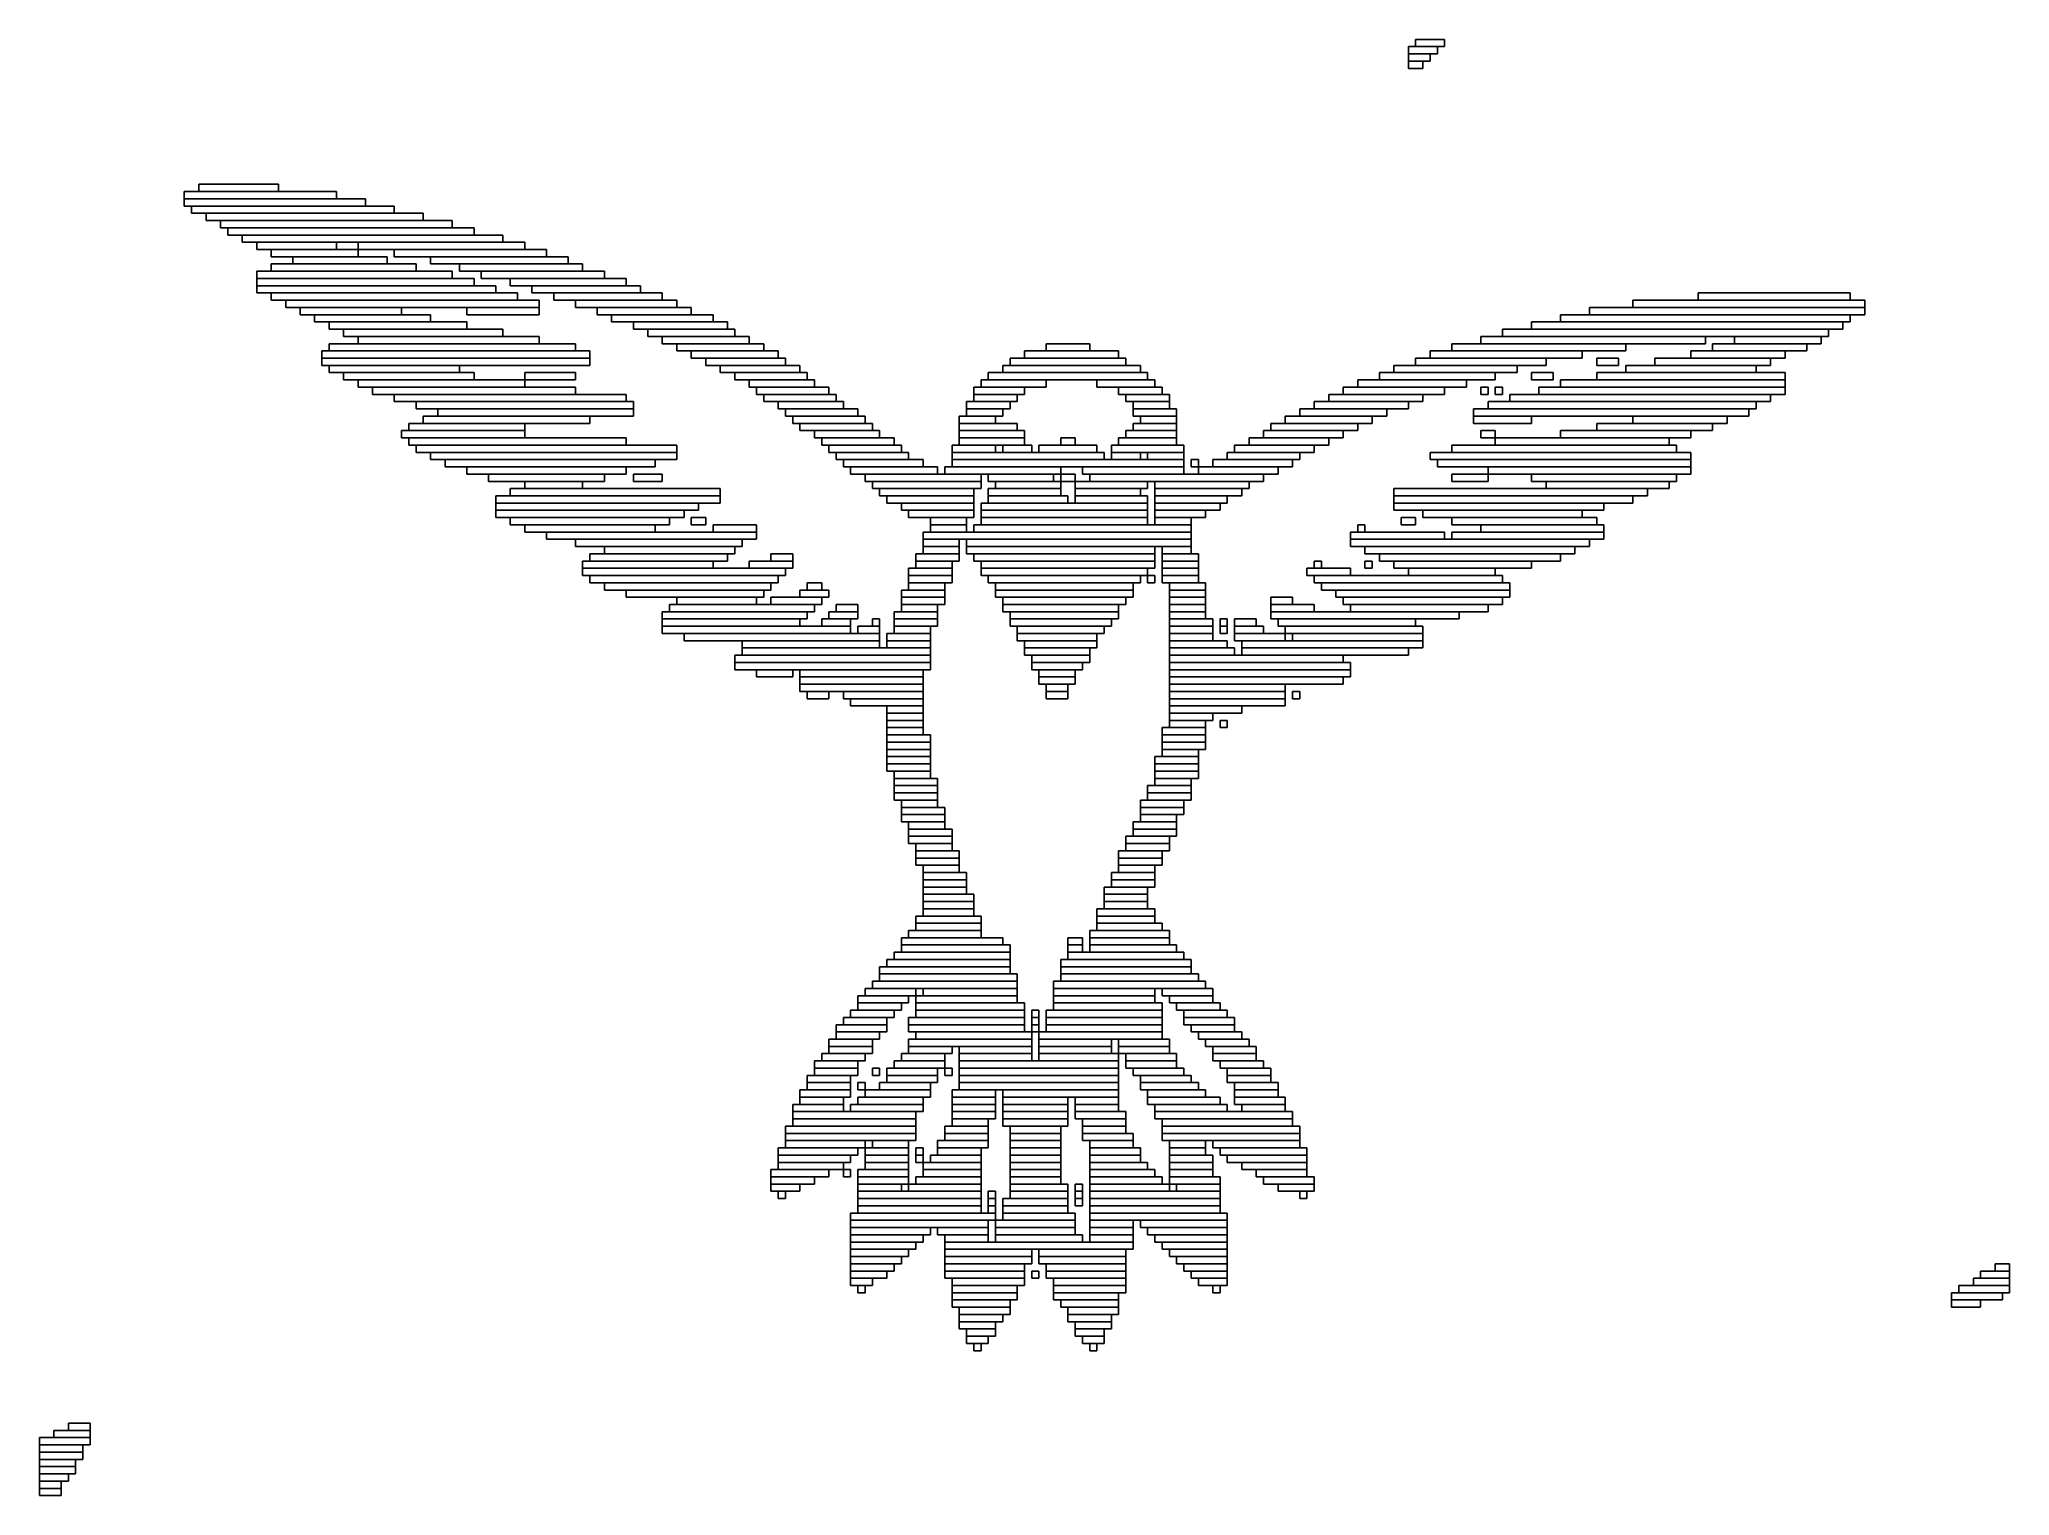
# Model space of a CAD drawing. Extents: x 376 to 648, y 412 to 613.
import ezdxf

# ---------------------------------------------------------------- set-up
doc = ezdxf.new("R2010")
doc.units = 0

msp = doc.modelspace()

# ---------------------------------------------------------------- linework, layer by layer
for p, q in [((566, 613), (570, 613)), ((566, 612), (566, 613)), ((570, 613), (570, 612)), ((565, 612), (569, 612)), ((565, 611), (565, 612)), ((569, 611), (565, 611)), ((565, 611), (568, 611)), ((565, 610), (565, 611)), ((568, 610), (565, 610)), ((565, 610), (567, 610)), ((565, 609), (565, 610)), ((570, 612), (566, 612)), ((567, 610), (567, 609)), ((568, 611), (568, 610)), ((569, 612), (569, 611)), ((567, 609), (565, 609)), ((398, 593), (409, 593)), ((398, 592), (398, 593)), ((409, 593), (409, 592)), ((396, 592), (417, 592)), ((396, 591), (396, 592)), ((417, 591), (396, 591)), ((396, 591), (421, 591)), ((396, 590), (396, 591)), ((409, 592), (398, 592)), ((417, 592), (417, 591)), ((421, 591), (421, 590)), ((421, 590), (396, 590)), ((397, 590), (425, 590)), ((397, 589), (397, 590)), ((425, 589), (397, 589)), ((399, 589), (429, 589)), ((399, 588), (399, 589)), ((429, 588), (399, 588)), ((401, 588), (433, 588)), ((401, 587), (401, 588)), ((425, 590), (425, 589)), ((429, 589), (429, 588)), ((433, 588), (433, 587)), ((433, 587), (401, 587)), ((402, 587), (436, 587)), ((402, 586), (402, 587)), ((436, 586), (402, 586)), ((404, 586), (440, 586)), ((404, 585), (404, 586)), ((440, 585), (404, 585)), ((406, 585), (417, 585)), ((406, 584), (406, 585)), ((417, 585), (417, 584)), ((420, 585), (443, 585)), ((420, 584), (420, 585)), ((436, 587), (436, 586)), ((440, 586), (440, 585)), ((443, 585), (443, 584)), ((417, 584), (406, 584)), ((408, 584), (420, 584)), ((408, 583), (408, 584)), ((420, 583), (408, 583)), ((411, 583), (424, 583)), ((411, 582), (411, 583)), ((443, 584), (420, 584)), ((420, 584), (420, 583)), ((424, 583), (424, 582)), ((425, 584), (446, 584)), ((425, 583), (425, 584)), ((446, 583), (425, 583)), ((430, 583), (449, 583)), ((430, 582), (430, 583)), ((446, 584), (446, 583)), ((449, 583), (449, 582)), ((406, 581), (433, 581)), ((406, 580), (406, 581)), ((433, 580), (406, 580)), ((406, 580), (436, 580)), ((406, 579), (406, 580)), ((408, 582), (428, 582)), ((408, 581), (408, 582)), ((428, 581), (408, 581)), ((424, 582), (411, 582)), ((428, 582), (428, 581)), ((449, 582), (430, 582)), ((433, 581), (433, 580)), ((434, 582), (451, 582)), ((434, 581), (434, 582)), ((451, 581), (434, 581)), ((436, 580), (436, 579)), ((437, 581), (454, 581)), ((437, 580), (437, 581)), ((454, 580), (437, 580)), ((441, 580), (457, 580)), ((441, 579), (441, 580)), ((451, 582), (451, 581)), ((454, 581), (454, 580)), ((457, 580), (457, 579)), ((436, 579), (406, 579)), ((406, 579), (439, 579)), ((406, 578), (406, 579)), ((439, 578), (406, 578)), ((408, 578), (442, 578)), ((408, 577), (408, 578)), ((442, 577), (408, 577)), ((410, 577), (445, 577)), ((410, 576), (410, 577)), ((439, 579), (439, 578)), ((457, 579), (441, 579)), ((442, 578), (442, 577)), ((444, 579), (459, 579)), ((444, 578), (444, 579)), ((459, 578), (444, 578)), ((445, 577), (445, 576)), ((447, 578), (462, 578)), ((447, 577), (447, 578)), ((462, 577), (447, 577)), ((450, 577), (464, 577)), ((450, 576), (450, 577)), ((459, 579), (459, 578)), ((462, 578), (462, 577)), ((464, 577), (464, 576)), ((596, 577), (628, 577)), ((596, 576), (596, 577)), ((605, 578), (626, 578)), ((605, 577), (605, 578)), ((626, 577), (605, 577)), ((626, 578), (626, 577)), ((628, 577), (628, 576)), ((445, 576), (410, 576)), ((412, 576), (426, 576)), ((412, 575), (412, 576)), ((426, 575), (412, 575)), ((414, 575), (430, 575)), ((414, 574), (414, 575)), ((430, 574), (414, 574)), ((416, 574), (435, 574)), ((416, 573), (416, 574)), ((426, 576), (426, 575)), ((430, 575), (430, 574)), ((435, 576), (445, 576)), ((435, 575), (435, 576)), ((445, 575), (435, 575)), ((435, 574), (435, 573)), ((445, 576), (445, 575)), ((464, 576), (450, 576)), ((453, 576), (466, 576)), ((453, 575), (453, 576)), ((466, 575), (453, 575)), ((455, 575), (469, 575)), ((455, 574), (455, 575)), ((469, 574), (455, 574)), ((458, 574), (471, 574)), ((458, 573), (458, 574)), ((466, 576), (466, 575)), ((469, 575), (469, 574)), ((471, 574), (471, 573)), ((582, 574), (625, 574)), ((582, 573), (582, 574)), ((586, 575), (626, 575)), ((586, 574), (586, 575)), ((626, 574), (586, 574)), ((590, 576), (628, 576)), ((590, 575), (590, 576)), ((628, 575), (590, 575)), ((628, 576), (596, 576)), ((625, 574), (625, 573)), ((626, 575), (626, 574)), ((628, 576), (628, 575)), ((435, 573), (416, 573)), ((418, 573), (440, 573)), ((418, 572), (418, 573)), ((440, 572), (418, 572)), ((420, 572), (445, 572)), ((420, 571), (420, 572)), ((440, 573), (440, 572)), ((445, 572), (445, 571)), ((471, 573), (458, 573)), ((460, 573), (472, 573)), ((460, 572), (460, 573)), ((472, 572), (460, 572)), ((462, 572), (474, 572)), ((462, 571), (462, 572)), ((472, 573), (472, 572)), ((474, 572), (474, 571)), ((575, 572), (606, 572)), ((575, 571), (575, 572)), ((578, 573), (623, 573)), ((578, 572), (578, 573)), ((623, 572), (578, 572)), ((625, 573), (582, 573)), ((606, 572), (606, 571)), ((610, 572), (622, 572)), ((610, 571), (610, 572)), ((622, 572), (622, 571)), ((623, 573), (623, 572)), ((415, 570), (452, 570)), ((415, 569), (415, 570)), ((452, 569), (415, 569)), ((415, 569), (452, 569)), ((415, 568), (415, 569)), ((416, 571), (450, 571)), ((416, 570), (416, 571)), ((450, 570), (416, 570)), ((445, 571), (420, 571)), ((450, 571), (450, 570)), ((452, 570), (452, 569)), ((452, 569), (452, 568)), ((474, 571), (462, 571)), ((464, 571), (476, 571)), ((464, 570), (464, 571)), ((476, 570), (464, 570)), ((466, 570), (478, 570)), ((466, 569), (466, 570)), ((478, 569), (466, 569)), ((468, 569), (479, 569)), ((468, 568), (468, 569)), ((476, 571), (476, 570)), ((478, 570), (478, 569)), ((479, 569), (479, 568)), ((510, 569), (526, 569)), ((510, 568), (510, 569)), ((512, 570), (525, 570)), ((512, 569), (512, 570)), ((525, 569), (512, 569)), ((515, 571), (521, 571)), ((515, 570), (515, 571)), ((521, 570), (515, 570)), ((521, 571), (521, 570)), ((525, 570), (525, 569)), ((526, 569), (526, 568)), ((566, 569), (584, 569)), ((566, 568), (566, 569)), ((568, 570), (589, 570)), ((568, 569), (568, 570)), ((589, 569), (568, 569)), ((571, 571), (595, 571)), ((571, 570), (571, 571)), ((595, 570), (571, 570)), ((606, 571), (575, 571)), ((584, 569), (584, 568)), ((589, 570), (589, 569)), ((591, 569), (594, 569)), ((591, 568), (591, 569)), ((594, 569), (594, 568)), ((595, 571), (595, 570)), ((599, 569), (615, 569)), ((599, 568), (599, 569)), ((604, 570), (617, 570)), ((604, 569), (604, 570)), ((617, 569), (604, 569)), ((607, 571), (620, 571)), ((607, 570), (607, 571)), ((620, 570), (607, 570)), ((622, 571), (610, 571)), ((615, 569), (615, 568)), ((617, 570), (617, 569)), ((620, 571), (620, 570)), ((452, 568), (415, 568)), ((416, 568), (434, 568)), ((416, 567), (416, 568)), ((434, 567), (416, 567)), ((418, 567), (436, 567)), ((418, 566), (418, 567)), ((436, 566), (418, 566)), ((420, 566), (443, 566)), ((420, 565), (420, 566)), ((434, 568), (434, 567)), ((436, 567), (436, 566)), ((443, 567), (450, 567)), ((443, 566), (443, 567)), ((450, 566), (443, 566)), ((443, 566), (443, 565)), ((450, 567), (450, 566)), ((479, 568), (468, 568)), ((470, 568), (481, 568)), ((470, 567), (470, 568)), ((481, 567), (470, 567)), ((472, 567), (482, 567)), ((472, 566), (472, 567)), ((482, 566), (472, 566)), ((474, 566), (483, 566)), ((474, 565), (474, 566)), ((481, 568), (481, 567)), ((482, 567), (482, 566)), ((483, 566), (483, 565)), ((506, 566), (515, 566)), ((506, 565), (506, 566)), ((507, 567), (529, 567)), ((507, 566), (507, 567)), ((529, 566), (507, 566)), ((509, 568), (528, 568)), ((509, 567), (509, 568)), ((528, 567), (509, 567)), ((526, 568), (510, 568)), ((515, 566), (515, 565)), ((522, 566), (530, 566)), ((522, 565), (522, 566)), ((528, 568), (528, 567)), ((529, 567), (529, 566)), ((530, 566), (530, 565)), ((558, 566), (573, 566)), ((558, 565), (558, 566)), ((561, 567), (577, 567)), ((561, 566), (561, 567)), ((577, 566), (561, 566)), ((563, 568), (580, 568)), ((563, 567), (563, 568)), ((580, 567), (563, 567)), ((584, 568), (566, 568)), ((573, 566), (573, 565)), ((577, 567), (577, 566)), ((580, 568), (580, 567)), ((582, 567), (585, 567)), ((582, 566), (582, 567)), ((585, 566), (582, 566)), ((585, 567), (585, 566)), ((586, 566), (617, 566)), ((586, 565), (586, 566)), ((594, 568), (591, 568)), ((591, 567), (617, 567)), ((591, 566), (591, 567)), ((617, 566), (591, 566)), ((595, 568), (613, 568)), ((595, 567), (595, 568)), ((613, 567), (595, 567)), ((615, 568), (599, 568)), ((613, 568), (613, 567)), ((617, 567), (617, 566)), ((617, 566), (617, 565)), ((443, 565), (420, 565)), ((422, 565), (450, 565)), ((422, 564), (422, 565)), ((450, 564), (422, 564)), ((425, 564), (457, 564)), ((425, 563), (425, 564)), ((450, 565), (450, 564)), ((457, 564), (457, 563)), ((483, 565), (474, 565)), ((475, 565), (485, 565)), ((475, 564), (475, 565)), ((485, 564), (475, 564)), ((476, 564), (486, 564)), ((476, 563), (476, 564)), ((485, 565), (485, 564)), ((486, 564), (486, 563)), ((505, 565), (512, 565)), ((505, 564), (505, 565)), ((512, 564), (505, 564)), ((505, 564), (511, 564)), ((505, 563), (505, 564)), ((515, 565), (506, 565)), ((511, 564), (511, 563)), ((512, 565), (512, 564)), ((530, 565), (522, 565)), ((525, 565), (531, 565)), ((525, 564), (525, 565)), ((531, 564), (525, 564)), ((526, 564), (532, 564)), ((526, 563), (526, 564)), ((531, 565), (531, 564)), ((532, 564), (532, 563)), ((554, 564), (567, 564)), ((554, 563), (554, 564)), ((556, 565), (570, 565)), ((556, 564), (556, 565)), ((570, 564), (556, 564)), ((573, 565), (558, 565)), ((567, 564), (567, 563)), ((570, 565), (570, 564)), ((575, 565), (576, 565)), ((575, 564), (575, 565)), ((576, 564), (575, 564)), ((576, 565), (576, 564)), ((577, 565), (578, 565)), ((577, 564), (577, 565)), ((578, 564), (577, 564)), ((578, 565), (578, 564)), ((579, 564), (615, 564)), ((579, 563), (579, 564)), ((583, 565), (617, 565)), ((583, 564), (583, 565)), ((617, 564), (583, 564)), ((617, 565), (586, 565)), ((615, 564), (615, 563)), ((617, 565), (617, 564)), ((457, 563), (425, 563)), ((428, 563), (458, 563)), ((428, 562), (428, 563)), ((458, 562), (428, 562)), ((429, 561), (452, 561)), ((429, 560), (429, 561)), ((431, 562), (458, 562)), ((431, 561), (431, 562)), ((458, 561), (431, 561)), ((452, 561), (452, 560)), ((458, 563), (458, 562)), ((458, 562), (458, 561)), ((486, 563), (476, 563)), ((478, 563), (487, 563)), ((478, 562), (478, 563)), ((487, 562), (478, 562)), ((479, 562), (489, 562)), ((479, 561), (479, 562)), ((489, 561), (479, 561)), ((480, 561), (490, 561)), ((480, 560), (480, 561)), ((487, 563), (487, 562)), ((489, 562), (489, 561)), ((490, 561), (490, 560)), ((503, 561), (508, 561)), ((503, 560), (503, 561)), ((504, 563), (510, 563)), ((504, 562), (504, 563)), ((510, 562), (504, 562)), ((504, 562), (509, 562)), ((504, 561), (504, 562)), ((509, 561), (504, 561)), ((511, 563), (505, 563)), ((508, 561), (508, 560)), ((509, 562), (509, 561)), ((510, 563), (510, 562)), ((532, 563), (526, 563)), ((527, 563), (532, 563)), ((527, 562), (527, 563)), ((532, 562), (527, 562)), ((527, 562), (533, 562)), ((527, 561), (527, 562)), ((533, 561), (527, 561)), ((528, 561), (533, 561)), ((528, 560), (528, 561)), ((532, 563), (532, 562)), ((533, 562), (533, 561)), ((533, 561), (533, 560)), ((548, 561), (560, 561)), ((548, 560), (548, 561)), ((550, 562), (562, 562)), ((550, 561), (550, 562)), ((562, 561), (550, 561)), ((552, 563), (565, 563)), ((552, 562), (552, 563)), ((565, 562), (552, 562)), ((567, 563), (554, 563)), ((560, 561), (560, 560)), ((562, 562), (562, 561)), ((565, 563), (565, 562)), ((574, 562), (612, 562)), ((574, 561), (574, 562)), ((612, 561), (574, 561)), ((574, 561), (582, 561)), ((574, 560), (574, 561)), ((576, 563), (613, 563)), ((576, 562), (576, 563)), ((613, 562), (576, 562)), ((615, 563), (579, 563)), ((582, 561), (582, 560)), ((596, 561), (609, 561)), ((596, 560), (596, 561)), ((609, 561), (609, 560)), ((612, 562), (612, 561)), ((613, 563), (613, 562)), ((426, 559), (443, 559)), ((426, 558), (426, 559)), ((443, 558), (426, 558)), ((427, 560), (443, 560)), ((427, 559), (427, 560)), ((443, 559), (427, 559)), ((427, 558), (457, 558)), ((427, 557), (427, 558)), ((452, 560), (429, 560)), ((443, 560), (443, 559)), ((443, 559), (443, 558)), ((457, 558), (457, 557)), ((490, 560), (480, 560)), ((481, 560), (491, 560)), ((481, 559), (481, 560)), ((491, 559), (481, 559)), ((483, 559), (492, 559)), ((483, 558), (483, 559)), ((492, 558), (483, 558)), ((484, 558), (494, 558)), ((484, 557), (484, 558)), ((491, 560), (491, 559)), ((492, 559), (492, 558)), ((494, 558), (494, 557)), ((508, 560), (503, 560)), ((503, 560), (511, 560)), ((503, 559), (503, 560)), ((511, 559), (503, 559)), ((503, 559), (512, 559)), ((503, 558), (503, 559)), ((512, 558), (503, 558)), ((503, 558), (512, 558)), ((503, 557), (503, 558)), ((511, 560), (511, 559)), ((512, 559), (512, 558)), ((512, 558), (512, 557)), ((517, 558), (519, 558)), ((517, 557), (517, 558)), ((519, 558), (519, 557)), ((525, 558), (533, 558)), ((525, 557), (525, 558)), ((526, 559), (533, 559)), ((526, 558), (526, 559)), ((533, 558), (526, 558)), ((527, 560), (533, 560)), ((527, 559), (527, 560)), ((533, 559), (527, 559)), ((533, 560), (528, 560)), ((533, 560), (533, 559)), ((533, 559), (533, 558)), ((533, 558), (533, 557)), ((543, 558), (554, 558)), ((543, 557), (543, 558)), ((545, 559), (556, 559)), ((545, 558), (545, 559)), ((556, 558), (545, 558)), ((546, 560), (558, 560)), ((546, 559), (546, 560)), ((558, 559), (546, 559)), ((560, 560), (548, 560)), ((554, 558), (554, 557)), ((556, 559), (556, 558)), ((558, 560), (558, 559)), ((582, 560), (574, 560)), ((575, 559), (577, 559)), ((575, 558), (575, 559)), ((577, 558), (575, 558)), ((577, 559), (577, 558)), ((577, 558), (601, 558)), ((577, 557), (577, 558)), ((586, 559), (604, 559)), ((586, 558), (586, 559)), ((604, 558), (586, 558)), ((591, 560), (607, 560)), ((591, 559), (591, 560)), ((607, 559), (591, 559)), ((609, 560), (596, 560)), ((601, 558), (601, 557)), ((604, 559), (604, 558)), ((607, 560), (607, 559)), ((457, 557), (427, 557)), ((428, 557), (464, 557)), ((428, 556), (428, 557)), ((464, 556), (428, 556)), ((430, 556), (464, 556)), ((430, 555), (430, 556)), ((464, 555), (430, 555)), ((432, 555), (461, 555)), ((432, 554), (432, 555)), ((461, 555), (461, 554)), ((464, 557), (464, 556)), ((464, 556), (464, 555)), ((494, 557), (484, 557)), ((485, 557), (495, 557)), ((485, 556), (485, 557)), ((495, 556), (485, 556)), ((486, 556), (496, 556)), ((486, 555), (486, 556)), ((496, 555), (486, 555)), ((487, 555), (498, 555)), ((487, 554), (487, 555)), ((495, 557), (495, 556)), ((496, 556), (496, 555)), ((498, 555), (498, 554)), ((502, 557), (508, 557)), ((502, 556), (502, 557)), ((508, 556), (502, 556)), ((502, 556), (523, 556)), ((502, 555), (502, 556)), ((523, 555), (502, 555)), ((502, 555), (534, 555)), ((502, 554), (502, 555)), ((512, 557), (503, 557)), ((508, 557), (508, 556)), ((509, 557), (513, 557)), ((509, 556), (509, 557)), ((513, 556), (509, 556)), ((513, 557), (513, 556)), ((514, 557), (522, 557)), ((514, 556), (514, 557)), ((522, 556), (514, 556)), ((519, 557), (517, 557)), ((522, 557), (522, 556)), ((523, 556), (523, 555)), ((524, 557), (534, 557)), ((524, 556), (524, 557)), ((534, 556), (524, 556)), ((524, 556), (528, 556)), ((524, 555), (524, 556)), ((528, 555), (524, 555)), ((533, 557), (525, 557)), ((528, 556), (528, 555)), ((529, 556), (534, 556)), ((529, 555), (529, 556)), ((534, 555), (529, 555)), ((534, 557), (534, 556)), ((534, 556), (534, 555)), ((534, 555), (534, 554)), ((535, 555), (536, 555)), ((535, 554), (535, 555)), ((536, 555), (536, 554)), ((538, 555), (549, 555)), ((538, 554), (538, 555)), ((540, 556), (550, 556)), ((540, 555), (540, 556)), ((550, 555), (540, 555)), ((541, 557), (552, 557)), ((541, 556), (541, 557)), ((552, 556), (541, 556)), ((554, 557), (543, 557)), ((549, 555), (549, 554)), ((550, 556), (550, 555)), ((552, 557), (552, 556)), ((568, 556), (604, 556)), ((568, 555), (568, 556)), ((604, 555), (568, 555)), ((569, 555), (604, 555)), ((569, 554), (569, 555)), ((571, 557), (602, 557)), ((571, 556), (571, 557)), ((602, 556), (571, 556)), ((601, 557), (577, 557)), ((602, 557), (602, 556)), ((604, 556), (604, 555)), ((604, 555), (604, 554)), ((461, 554), (432, 554)), ((435, 554), (457, 554)), ((435, 553), (435, 554)), ((457, 553), (435, 553)), ((438, 553), (454, 553)), ((438, 552), (438, 553)), ((454, 553), (454, 552)), ((457, 554), (457, 553)), ((458, 553), (462, 553)), ((458, 552), (458, 553)), ((462, 553), (462, 552)), ((498, 554), (487, 554)), ((488, 554), (500, 554)), ((488, 553), (488, 554)), ((500, 553), (488, 553)), ((490, 553), (506, 553)), ((490, 552), (490, 553)), ((500, 554), (500, 553)), ((501, 554), (517, 554)), ((501, 553), (501, 554)), ((517, 553), (501, 553)), ((534, 554), (502, 554)), ((506, 553), (506, 552)), ((507, 553), (516, 553)), ((507, 552), (507, 553)), ((516, 553), (516, 552)), ((517, 554), (517, 553)), ((517, 553), (519, 553)), ((517, 552), (517, 553)), ((519, 553), (519, 552)), ((520, 554), (534, 554)), ((520, 553), (520, 554)), ((534, 553), (520, 553)), ((521, 553), (545, 553)), ((521, 552), (521, 553)), ((534, 554), (534, 553)), ((536, 554), (535, 554)), ((536, 554), (547, 554)), ((536, 553), (536, 554)), ((547, 553), (536, 553)), ((549, 554), (538, 554)), ((545, 553), (545, 552)), ((547, 554), (547, 553)), ((604, 554), (569, 554)), ((571, 553), (576, 553)), ((571, 552), (571, 553)), ((576, 554), (604, 554)), ((576, 553), (576, 554)), ((604, 553), (576, 553)), ((576, 553), (576, 552)), ((582, 553), (602, 553)), ((582, 552), (582, 553)), ((602, 553), (602, 552)), ((604, 554), (604, 553)), ((454, 552), (438, 552)), ((439, 550), (470, 550)), ((439, 549), (439, 550)), ((441, 551), (470, 551)), ((441, 550), (441, 551)), ((470, 550), (441, 550)), ((443, 552), (451, 552)), ((443, 551), (443, 552)), ((451, 551), (443, 551)), ((451, 552), (451, 551)), ((462, 552), (458, 552)), ((470, 551), (470, 550)), ((470, 550), (470, 549)), ((506, 552), (490, 552)), ((491, 552), (506, 552)), ((491, 551), (491, 552)), ((506, 551), (491, 551)), ((492, 551), (505, 551)), ((492, 550), (492, 551)), ((505, 550), (492, 550)), ((493, 550), (505, 550)), ((493, 549), (493, 550)), ((505, 551), (505, 550)), ((505, 550), (505, 549)), ((506, 552), (506, 551)), ((516, 552), (507, 552)), ((507, 551), (517, 551)), ((507, 550), (507, 551)), ((517, 550), (507, 550)), ((507, 550), (518, 550)), ((507, 549), (507, 550)), ((508, 552), (517, 552)), ((508, 551), (508, 552)), ((517, 551), (508, 551)), ((519, 552), (517, 552)), ((517, 552), (517, 551)), ((517, 551), (517, 550)), ((518, 550), (518, 549)), ((519, 552), (529, 552)), ((519, 551), (519, 552)), ((529, 551), (519, 551)), ((519, 551), (528, 551)), ((519, 550), (519, 551)), ((528, 550), (519, 550)), ((519, 550), (529, 550)), ((519, 549), (519, 550)), ((545, 552), (521, 552)), ((528, 551), (528, 550)), ((529, 552), (529, 551)), ((529, 550), (529, 549)), ((530, 552), (543, 552)), ((530, 551), (530, 552)), ((543, 551), (530, 551)), ((530, 551), (542, 551)), ((530, 550), (530, 551)), ((542, 550), (530, 550)), ((530, 550), (540, 550)), ((530, 549), (530, 550)), ((540, 550), (540, 549)), ((542, 551), (542, 550)), ((543, 552), (543, 551)), ((563, 551), (598, 551)), ((563, 550), (563, 551)), ((598, 550), (563, 550)), ((563, 550), (596, 550)), ((563, 549), (563, 550)), ((576, 552), (571, 552)), ((602, 552), (582, 552)), ((584, 552), (601, 552)), ((584, 551), (584, 552)), ((601, 551), (584, 551)), ((596, 550), (596, 549)), ((598, 551), (598, 550)), ((601, 552), (601, 551)), ((470, 549), (439, 549)), ((439, 549), (467, 549)), ((439, 548), (439, 549)), ((467, 548), (439, 548)), ((439, 548), (465, 548)), ((439, 547), (439, 548)), ((465, 547), (439, 547)), ((441, 547), (463, 547)), ((441, 546), (441, 547)), ((463, 547), (463, 546)), ((465, 548), (465, 547)), ((466, 547), (468, 547)), ((466, 546), (466, 547)), ((467, 549), (467, 548)), ((468, 547), (468, 546)), ((505, 549), (493, 549)), ((495, 549), (505, 549)), ((495, 548), (495, 549)), ((505, 548), (495, 548)), ((496, 548), (505, 548)), ((496, 547), (496, 548)), ((505, 547), (496, 547)), ((499, 547), (504, 547)), ((499, 546), (499, 547)), ((504, 547), (504, 546)), ((505, 549), (505, 548)), ((505, 548), (505, 547)), ((506, 549), (529, 549)), ((506, 548), (506, 549)), ((529, 548), (506, 548)), ((506, 548), (529, 548)), ((506, 547), (506, 548)), ((529, 547), (506, 547)), ((506, 547), (529, 547)), ((506, 546), (506, 547)), ((518, 549), (507, 549)), ((529, 549), (519, 549)), ((529, 549), (529, 548)), ((529, 548), (529, 547)), ((529, 547), (529, 546)), ((540, 549), (530, 549)), ((530, 549), (539, 549)), ((530, 548), (530, 549)), ((539, 548), (530, 548)), ((530, 548), (537, 548)), ((530, 547), (530, 548)), ((537, 547), (530, 547)), ((530, 547), (535, 547)), ((530, 546), (530, 547)), ((535, 547), (535, 546)), ((537, 548), (537, 547)), ((539, 549), (539, 548)), ((596, 549), (563, 549)), ((563, 549), (592, 549)), ((563, 548), (563, 549)), ((592, 548), (563, 548)), ((564, 547), (566, 547)), ((564, 546), (564, 547)), ((566, 547), (566, 546)), ((567, 548), (589, 548)), ((567, 547), (567, 548)), ((589, 547), (567, 547)), ((571, 547), (591, 547)), ((571, 546), (571, 547)), ((589, 548), (589, 547)), ((591, 547), (591, 546)), ((592, 549), (592, 548)), ((463, 546), (441, 546)), ((443, 546), (461, 546)), ((443, 545), (443, 546)), ((461, 545), (443, 545)), ((446, 545), (475, 545)), ((446, 544), (446, 545)), ((461, 546), (461, 545)), ((468, 546), (466, 546)), ((469, 546), (475, 546)), ((469, 545), (469, 546)), ((475, 545), (469, 545)), ((475, 546), (475, 545)), ((475, 545), (475, 544)), ((498, 545), (535, 545)), ((498, 544), (498, 545)), ((504, 546), (499, 546)), ((499, 546), (504, 546)), ((499, 545), (499, 546)), ((504, 545), (499, 545)), ((504, 546), (504, 545)), ((505, 546), (535, 546)), ((505, 545), (505, 546)), ((535, 545), (505, 545)), ((529, 546), (506, 546)), ((535, 546), (530, 546)), ((535, 546), (535, 545)), ((535, 545), (535, 544)), ((557, 545), (570, 545)), ((557, 544), (557, 545)), ((558, 546), (559, 546)), ((558, 545), (558, 546)), ((559, 545), (558, 545)), ((559, 546), (559, 545)), ((566, 546), (564, 546)), ((570, 545), (570, 544)), ((591, 546), (571, 546)), ((571, 545), (592, 545)), ((571, 544), (571, 545)), ((575, 546), (592, 546)), ((575, 545), (575, 546)), ((592, 545), (575, 545)), ((592, 546), (592, 545)), ((592, 545), (592, 544)), ((475, 544), (446, 544)), ((450, 544), (473, 544)), ((450, 543), (450, 544)), ((473, 543), (450, 543)), ((452, 542), (471, 542)), ((452, 541), (452, 542)), ((454, 543), (472, 543)), ((454, 542), (454, 543)), ((472, 542), (454, 542)), ((471, 542), (471, 541)), ((472, 543), (472, 542)), ((473, 544), (473, 543)), ((477, 542), (480, 542)), ((477, 541), (477, 542)), ((480, 542), (480, 541)), ((497, 542), (503, 542)), ((497, 541), (497, 542)), ((535, 544), (498, 544)), ((498, 544), (503, 544)), ((498, 543), (498, 544)), ((503, 543), (498, 543)), ((498, 543), (503, 543)), ((498, 542), (498, 543)), ((503, 542), (498, 542)), ((503, 544), (503, 543)), ((503, 543), (503, 542)), ((503, 542), (503, 541)), ((504, 544), (535, 544)), ((504, 543), (504, 544)), ((535, 543), (504, 543)), ((504, 543), (530, 543)), ((504, 542), (504, 543)), ((530, 542), (504, 542)), ((505, 542), (530, 542)), ((505, 541), (505, 542)), ((530, 543), (530, 542)), ((530, 542), (530, 541)), ((531, 543), (535, 543)), ((531, 542), (531, 543)), ((535, 542), (531, 542)), ((531, 542), (536, 542)), ((531, 541), (531, 542)), ((535, 544), (535, 543)), ((535, 543), (535, 542)), ((536, 542), (536, 541)), ((570, 544), (557, 544)), ((557, 544), (590, 544)), ((557, 543), (557, 544)), ((590, 543), (557, 543)), ((559, 543), (588, 543)), ((559, 542), (559, 543)), ((588, 542), (559, 542)), ((561, 542), (586, 542)), ((561, 541), (561, 542)), ((592, 544), (571, 544)), ((586, 542), (586, 541)), ((588, 543), (588, 542)), ((590, 544), (590, 543)), ((451, 541), (469, 541)), ((451, 540), (451, 541)), ((469, 540), (451, 540)), ((451, 540), (479, 540)), ((451, 539), (451, 540)), ((479, 539), (451, 539)), ((471, 541), (452, 541)), ((452, 539), (478, 539)), ((452, 538), (452, 539)), ((469, 541), (469, 540)), ((474, 541), (480, 541)), ((474, 540), (474, 541)), ((480, 540), (474, 540)), ((480, 541), (477, 541)), ((478, 539), (478, 538)), ((479, 540), (479, 539)), ((480, 541), (480, 540)), ((496, 540), (502, 540)), ((496, 539), (496, 540)), ((502, 539), (496, 539)), ((496, 539), (502, 539)), ((496, 538), (496, 539)), ((503, 541), (497, 541)), ((497, 541), (502, 541)), ((497, 540), (497, 541)), ((502, 540), (497, 540)), ((502, 541), (502, 540)), ((502, 540), (502, 539)), ((502, 539), (502, 538)), ((530, 541), (505, 541)), ((506, 541), (530, 541)), ((506, 540), (506, 541)), ((530, 540), (506, 540)), ((506, 540), (529, 540)), ((506, 539), (506, 540)), ((529, 539), (506, 539)), ((507, 539), (528, 539)), ((507, 538), (507, 539)), ((528, 539), (528, 538)), ((529, 540), (529, 539)), ((529, 539), (530, 539)), ((529, 538), (529, 539)), ((530, 541), (530, 540)), ((530, 539), (530, 538)), ((536, 541), (531, 541)), ((531, 541), (536, 541)), ((531, 540), (531, 541)), ((536, 540), (531, 540)), ((531, 540), (536, 540)), ((531, 539), (531, 540)), ((536, 539), (531, 539)), ((531, 539), (536, 539)), ((531, 538), (531, 539)), ((536, 541), (536, 540)), ((536, 540), (536, 539)), ((536, 539), (536, 538)), ((551, 540), (557, 540)), ((551, 539), (551, 540)), ((557, 539), (551, 539)), ((552, 541), (553, 541)), ((552, 540), (552, 541)), ((553, 540), (552, 540)), ((552, 539), (578, 539)), ((552, 538), (552, 539)), ((553, 541), (553, 540)), ((557, 540), (557, 539)), ((559, 541), (560, 541)), ((559, 540), (559, 541)), ((560, 540), (559, 540)), ((560, 541), (560, 540)), ((586, 541), (561, 541)), ((563, 541), (582, 541)), ((563, 540), (563, 541)), ((582, 540), (563, 540)), ((565, 540), (577, 540)), ((565, 539), (565, 540)), ((577, 539), (565, 539)), ((577, 540), (577, 539)), ((578, 539), (578, 538)), ((582, 541), (582, 540)), ((478, 538), (452, 538)), ((454, 538), (477, 538)), ((454, 537), (454, 538)), ((477, 537), (454, 537)), ((457, 537), (476, 537)), ((457, 536), (457, 537)), ((476, 536), (457, 536)), ((464, 536), (475, 536)), ((464, 535), (464, 536)), ((475, 536), (475, 535)), ((476, 537), (476, 536)), ((477, 538), (477, 537)), ((477, 536), (484, 536)), ((477, 535), (477, 536)), ((481, 537), (485, 537)), ((481, 536), (481, 537)), ((485, 536), (481, 536)), ((482, 538), (484, 538)), ((482, 537), (482, 538)), ((484, 537), (482, 537)), ((484, 538), (484, 537)), ((484, 536), (484, 535)), ((485, 537), (485, 536)), ((495, 537), (501, 537)), ((495, 536), (495, 537)), ((501, 536), (495, 536)), ((495, 536), (501, 536)), ((495, 535), (495, 536)), ((502, 538), (496, 538)), ((496, 538), (501, 538)), ((496, 537), (496, 538)), ((501, 537), (496, 537)), ((501, 538), (501, 537)), ((501, 537), (501, 536)), ((501, 536), (501, 535)), ((528, 538), (507, 538)), ((508, 538), (527, 538)), ((508, 537), (508, 538)), ((527, 537), (508, 537)), ((508, 537), (527, 537)), ((508, 536), (508, 537)), ((527, 536), (508, 536)), ((509, 536), (526, 536)), ((509, 535), (509, 536)), ((526, 536), (526, 535)), ((527, 538), (527, 537)), ((527, 537), (527, 536)), ((530, 538), (529, 538)), ((536, 538), (531, 538)), ((532, 538), (537, 538)), ((532, 537), (532, 538)), ((537, 537), (532, 537)), ((532, 537), (537, 537)), ((532, 536), (532, 537)), ((537, 536), (532, 536)), ((532, 536), (537, 536)), ((532, 535), (532, 536)), ((537, 538), (537, 537)), ((537, 537), (537, 536)), ((537, 536), (537, 535)), ((546, 536), (549, 536)), ((546, 535), (546, 536)), ((549, 536), (549, 535)), ((578, 538), (552, 538)), ((553, 538), (579, 538)), ((553, 537), (553, 538)), ((579, 537), (553, 537)), ((555, 537), (579, 537)), ((555, 536), (555, 537)), ((579, 536), (555, 536)), ((556, 536), (578, 536)), ((556, 535), (556, 536)), ((578, 536), (578, 535)), ((579, 538), (579, 537)), ((579, 537), (579, 536)), ((462, 534), (482, 534)), ((462, 533), (462, 534)), ((463, 535), (483, 535)), ((463, 534), (463, 535)), ((483, 534), (463, 534)), ((475, 535), (464, 535)), ((484, 535), (477, 535)), ((482, 534), (482, 533)), ((483, 535), (483, 534)), ((485, 534), (489, 534)), ((485, 533), (485, 534)), ((486, 535), (489, 535)), ((486, 534), (486, 535)), ((489, 534), (486, 534)), ((489, 535), (489, 534)), ((489, 534), (489, 533)), ((494, 534), (500, 534)), ((494, 533), (494, 534)), ((501, 535), (495, 535)), ((495, 535), (500, 535)), ((495, 534), (495, 535)), ((500, 534), (495, 534)), ((500, 535), (500, 534)), ((500, 534), (500, 533)), ((526, 535), (509, 535)), ((509, 535), (525, 535)), ((509, 534), (509, 535)), ((525, 534), (509, 534)), ((510, 534), (525, 534)), ((510, 533), (510, 534)), ((525, 535), (525, 534)), ((525, 534), (525, 533)), ((537, 535), (532, 535)), ((532, 535), (537, 535)), ((532, 534), (532, 535)), ((537, 534), (532, 534)), ((532, 534), (537, 534)), ((532, 533), (532, 534)), ((537, 535), (537, 534)), ((537, 534), (537, 533)), ((549, 535), (546, 535)), ((546, 535), (552, 535)), ((546, 534), (546, 535)), ((552, 534), (546, 534)), ((546, 534), (572, 534)), ((546, 533), (546, 534)), ((552, 535), (552, 534)), ((578, 535), (556, 535)), ((557, 535), (576, 535)), ((557, 534), (557, 535)), ((576, 534), (557, 534)), ((572, 534), (572, 533)), ((576, 535), (576, 534)), ((482, 533), (462, 533)), ((462, 533), (481, 533)), ((462, 532), (462, 533)), ((481, 532), (462, 532)), ((462, 532), (488, 532)), ((462, 531), (462, 532)), ((488, 531), (462, 531)), ((465, 531), (492, 531)), ((465, 530), (465, 531)), ((481, 533), (481, 532)), ((484, 533), (488, 533)), ((484, 532), (484, 533)), ((488, 532), (484, 532)), ((489, 533), (485, 533)), ((488, 533), (488, 532)), ((488, 532), (488, 531)), ((489, 532), (492, 532)), ((489, 531), (489, 532)), ((492, 531), (489, 531)), ((491, 533), (492, 533)), ((491, 532), (491, 533)), ((492, 532), (491, 532)), ((492, 533), (492, 532)), ((492, 532), (492, 531)), ((492, 531), (492, 530)), ((493, 531), (499, 531)), ((493, 530), (493, 531)), ((500, 533), (494, 533)), ((494, 533), (500, 533)), ((494, 532), (494, 533)), ((500, 532), (494, 532)), ((494, 532), (499, 532)), ((494, 531), (494, 532)), ((499, 531), (494, 531)), ((499, 532), (499, 531)), ((499, 531), (499, 530)), ((500, 533), (500, 532)), ((525, 533), (510, 533)), ((510, 533), (524, 533)), ((510, 532), (510, 533)), ((524, 532), (510, 532)), ((511, 532), (523, 532)), ((511, 531), (511, 532)), ((523, 531), (511, 531)), ((511, 531), (522, 531)), ((511, 530), (511, 531)), ((522, 531), (522, 530)), ((523, 532), (523, 531)), ((524, 533), (524, 532)), ((537, 533), (532, 533)), ((532, 533), (538, 533)), ((532, 532), (532, 533)), ((538, 532), (532, 532)), ((532, 532), (538, 532)), ((532, 531), (532, 532)), ((538, 531), (532, 531)), ((532, 531), (538, 531)), ((532, 530), (532, 531)), ((538, 533), (538, 532)), ((538, 532), (538, 531)), ((538, 531), (538, 530)), ((539, 533), (540, 533)), ((539, 532), (539, 533)), ((540, 532), (539, 532)), ((539, 532), (540, 532)), ((539, 531), (539, 532)), ((540, 531), (539, 531)), ((540, 533), (540, 532)), ((540, 532), (540, 531)), ((541, 533), (544, 533)), ((541, 532), (541, 533)), ((544, 532), (541, 532)), ((541, 532), (545, 532)), ((541, 531), (541, 532)), ((545, 531), (541, 531)), ((541, 531), (548, 531)), ((541, 530), (541, 531)), ((544, 533), (544, 532)), ((545, 532), (545, 531)), ((572, 533), (546, 533)), ((547, 533), (566, 533)), ((547, 532), (547, 533)), ((566, 532), (547, 532)), ((548, 532), (567, 532)), ((548, 531), (548, 532)), ((567, 531), (548, 531)), ((548, 531), (548, 530)), ((549, 531), (567, 531)), ((549, 530), (549, 531)), ((566, 533), (566, 532)), ((567, 532), (567, 531)), ((567, 531), (567, 530)), ((492, 530), (465, 530)), ((472, 528), (499, 528)), ((472, 527), (472, 528)), ((473, 530), (492, 530)), ((473, 529), (473, 530)), ((492, 529), (473, 529)), ((473, 529), (499, 529)), ((473, 528), (473, 529)), ((499, 528), (473, 528)), ((492, 530), (492, 529)), ((499, 530), (493, 530)), ((493, 530), (499, 530)), ((493, 529), (493, 530)), ((499, 529), (493, 529)), ((499, 530), (499, 529)), ((499, 529), (499, 528)), ((499, 528), (499, 527)), ((522, 530), (511, 530)), ((512, 530), (522, 530)), ((512, 529), (512, 530)), ((522, 529), (512, 529)), ((512, 529), (521, 529)), ((512, 528), (512, 529)), ((521, 528), (512, 528)), ((513, 528), (521, 528)), ((513, 527), (513, 528)), ((521, 529), (521, 528)), ((521, 528), (521, 527)), ((522, 530), (522, 529)), ((538, 530), (532, 530)), ((532, 530), (540, 530)), ((532, 529), (532, 530)), ((540, 529), (532, 529)), ((532, 529), (541, 529)), ((532, 528), (532, 529)), ((541, 528), (532, 528)), ((532, 528), (556, 528)), ((532, 527), (532, 528)), ((540, 530), (540, 529)), ((548, 530), (541, 530)), ((541, 529), (541, 528)), ((542, 530), (567, 530)), ((542, 529), (542, 530)), ((567, 529), (542, 529)), ((542, 529), (565, 529)), ((542, 528), (542, 529)), ((565, 528), (542, 528)), ((567, 530), (549, 530)), ((556, 528), (556, 527)), ((565, 529), (565, 528)), ((567, 530), (567, 529)), ((499, 527), (472, 527)), ((472, 527), (499, 527)), ((472, 526), (472, 527)), ((499, 526), (472, 526)), ((475, 526), (480, 526)), ((475, 525), (475, 526)), ((480, 525), (475, 525)), ((480, 526), (480, 525)), ((481, 526), (498, 526)), ((481, 525), (481, 526)), ((498, 525), (481, 525)), ((481, 525), (498, 525)), ((481, 524), (481, 525)), ((498, 526), (498, 525)), ((498, 525), (498, 524)), ((499, 527), (499, 526)), ((521, 527), (513, 527)), ((513, 527), (520, 527)), ((513, 526), (513, 527)), ((520, 526), (513, 526)), ((514, 526), (519, 526)), ((514, 525), (514, 526)), ((519, 525), (514, 525)), ((514, 525), (519, 525)), ((514, 524), (514, 525)), ((519, 526), (519, 525)), ((519, 525), (519, 524)), ((520, 527), (520, 526)), ((556, 527), (532, 527)), ((532, 527), (557, 527)), ((532, 526), (532, 527)), ((557, 526), (532, 526)), ((532, 526), (557, 526)), ((532, 525), (532, 526)), ((557, 525), (532, 525)), ((532, 525), (556, 525)), ((532, 524), (532, 525)), ((556, 525), (556, 524)), ((557, 527), (557, 526)), ((557, 526), (557, 525)), ((498, 524), (481, 524)), ((481, 524), (498, 524)), ((481, 523), (481, 524)), ((498, 523), (481, 523)), ((482, 523), (485, 523)), ((482, 522), (482, 523)), ((485, 523), (485, 522)), ((487, 523), (498, 523)), ((487, 522), (487, 523)), ((498, 524), (498, 523)), ((498, 523), (498, 522)), ((519, 524), (514, 524)), ((515, 524), (518, 524)), ((515, 523), (515, 524)), ((518, 523), (515, 523)), ((515, 523), (518, 523)), ((515, 522), (515, 523)), ((518, 524), (518, 523)), ((518, 523), (518, 522)), ((556, 524), (532, 524)), ((532, 524), (548, 524)), ((532, 523), (532, 524)), ((548, 523), (532, 523)), ((532, 523), (548, 523)), ((532, 522), (532, 523)), ((548, 524), (548, 523)), ((548, 523), (548, 522)), ((549, 523), (550, 523)), ((549, 522), (549, 523)), ((550, 523), (550, 522)), ((485, 522), (482, 522)), ((498, 522), (487, 522)), ((488, 522), (498, 522)), ((488, 521), (488, 522)), ((498, 521), (488, 521)), ((493, 521), (498, 521)), ((493, 520), (493, 521)), ((498, 520), (493, 520)), ((493, 520), (498, 520)), ((493, 519), (493, 520)), ((498, 522), (498, 521)), ((498, 521), (498, 520)), ((498, 520), (498, 519)), ((518, 522), (515, 522)), ((548, 522), (532, 522)), ((532, 522), (548, 522)), ((532, 521), (532, 522)), ((548, 521), (532, 521)), ((532, 521), (542, 521)), ((532, 520), (532, 521)), ((542, 520), (532, 520)), ((532, 520), (538, 520)), ((532, 519), (532, 520)), ((538, 520), (538, 519)), ((542, 521), (542, 520)), ((548, 522), (548, 521)), ((550, 522), (549, 522)), ((498, 519), (493, 519)), ((493, 519), (498, 519)), ((493, 518), (493, 519)), ((498, 518), (493, 518)), ((493, 518), (498, 518)), ((493, 517), (493, 518)), ((498, 517), (493, 517)), ((493, 517), (499, 517)), ((493, 516), (493, 517)), ((498, 519), (498, 518)), ((498, 518), (498, 517)), ((499, 517), (499, 516)), ((531, 518), (537, 518)), ((531, 517), (531, 518)), ((537, 517), (531, 517)), ((531, 517), (537, 517)), ((531, 516), (531, 517)), ((538, 519), (532, 519)), ((532, 519), (537, 519)), ((532, 518), (532, 519)), ((537, 518), (532, 518)), ((537, 519), (537, 518)), ((537, 518), (537, 517)), ((537, 517), (537, 516)), ((539, 519), (540, 519)), ((539, 518), (539, 519)), ((540, 518), (539, 518)), ((540, 519), (540, 518)), ((499, 516), (493, 516)), ((493, 516), (499, 516)), ((493, 515), (493, 516)), ((499, 515), (493, 515)), ((493, 515), (499, 515)), ((493, 514), (493, 515)), ((499, 516), (499, 515)), ((499, 515), (499, 514)), ((537, 516), (531, 516)), ((531, 516), (537, 516)), ((531, 515), (531, 516)), ((537, 515), (531, 515)), ((531, 515), (536, 515)), ((531, 514), (531, 515)), ((536, 515), (536, 514)), ((537, 516), (537, 515)), ((499, 514), (493, 514)), ((493, 514), (499, 514)), ((493, 513), (493, 514)), ((499, 513), (493, 513)), ((493, 513), (499, 513)), ((493, 512), (493, 513)), ((499, 512), (493, 512)), ((494, 512), (499, 512)), ((494, 511), (494, 512)), ((499, 514), (499, 513)), ((499, 513), (499, 512)), ((499, 512), (499, 511)), ((530, 514), (536, 514)), ((530, 513), (530, 514)), ((536, 513), (530, 513)), ((530, 513), (536, 513)), ((530, 512), (530, 513)), ((536, 512), (530, 512)), ((530, 512), (536, 512)), ((530, 511), (530, 512)), ((536, 514), (531, 514)), ((536, 514), (536, 513)), ((536, 513), (536, 512)), ((536, 512), (536, 511)), ((499, 511), (494, 511)), ((494, 511), (500, 511)), ((494, 510), (494, 511)), ((500, 510), (494, 510)), ((494, 510), (500, 510)), ((494, 509), (494, 510)), ((500, 509), (494, 509)), ((494, 509), (500, 509)), ((494, 508), (494, 509)), ((500, 511), (500, 510)), ((500, 510), (500, 509)), ((500, 509), (500, 508)), ((529, 510), (535, 510)), ((529, 509), (529, 510)), ((535, 509), (529, 509)), ((529, 509), (535, 509)), ((529, 508), (529, 509)), ((536, 511), (530, 511)), ((530, 511), (535, 511)), ((530, 510), (530, 511)), ((535, 510), (530, 510)), ((535, 511), (535, 510)), ((535, 510), (535, 509)), ((535, 509), (535, 508)), ((500, 508), (494, 508)), ((495, 508), (500, 508)), ((495, 507), (495, 508)), ((500, 507), (495, 507)), ((495, 507), (501, 507)), ((495, 506), (495, 507)), ((501, 506), (495, 506)), ((495, 506), (501, 506)), ((495, 505), (495, 506)), ((500, 508), (500, 507)), ((501, 507), (501, 506)), ((501, 506), (501, 505)), ((528, 508), (534, 508)), ((528, 507), (528, 508)), ((534, 507), (528, 507)), ((528, 507), (534, 507)), ((528, 506), (528, 507)), ((534, 506), (528, 506)), ((528, 506), (533, 506)), ((528, 505), (528, 506)), ((535, 508), (529, 508)), ((533, 506), (533, 505)), ((534, 508), (534, 507)), ((534, 507), (534, 506)), ((501, 505), (495, 505)), ((496, 505), (501, 505)), ((496, 504), (496, 505)), ((501, 504), (496, 504)), ((496, 504), (502, 504)), ((496, 503), (496, 504)), ((501, 505), (501, 504)), ((502, 504), (502, 503)), ((527, 505), (533, 505)), ((527, 504), (527, 505)), ((533, 504), (527, 504)), ((527, 504), (533, 504)), ((527, 503), (527, 504)), ((533, 505), (528, 505)), ((533, 505), (533, 504)), ((533, 504), (533, 503)), ((502, 503), (496, 503)), ((496, 503), (502, 503)), ((496, 502), (496, 503)), ((502, 502), (496, 502)), ((497, 502), (502, 502)), ((497, 501), (497, 502)), ((502, 501), (497, 501)), ((497, 501), (503, 501)), ((497, 500), (497, 501)), ((502, 503), (502, 502)), ((502, 502), (502, 501)), ((503, 501), (503, 500)), ((525, 501), (531, 501)), ((525, 500), (525, 501)), ((526, 503), (532, 503)), ((526, 502), (526, 503)), ((532, 502), (526, 502)), ((526, 502), (532, 502)), ((526, 501), (526, 502)), ((532, 501), (526, 501)), ((533, 503), (527, 503)), ((531, 501), (531, 500)), ((532, 503), (532, 502)), ((532, 502), (532, 501)), ((503, 500), (497, 500)), ((497, 500), (503, 500)), ((497, 499), (497, 500)), ((503, 499), (497, 499)), ((498, 499), (503, 499)), ((498, 498), (498, 499)), ((503, 498), (498, 498)), ((498, 498), (504, 498)), ((498, 497), (498, 498)), ((503, 500), (503, 499)), ((503, 499), (503, 498)), ((504, 498), (504, 497)), ((524, 498), (530, 498)), ((524, 497), (524, 498)), ((531, 500), (525, 500)), ((525, 500), (531, 500)), ((525, 499), (525, 500)), ((531, 499), (525, 499)), ((525, 499), (530, 499)), ((525, 498), (525, 499)), ((530, 498), (525, 498)), ((530, 499), (530, 498)), ((530, 498), (530, 497)), ((531, 500), (531, 499)), ((504, 497), (498, 497)), ((498, 497), (504, 497)), ((498, 496), (498, 497)), ((504, 496), (498, 496)), ((498, 496), (504, 496)), ((498, 495), (498, 496)), ((504, 497), (504, 496)), ((504, 496), (504, 495)), ((523, 496), (529, 496)), ((523, 495), (523, 496)), ((530, 497), (524, 497)), ((524, 497), (530, 497)), ((524, 496), (524, 497)), ((530, 496), (524, 496)), ((529, 496), (529, 495)), ((530, 497), (530, 496)), ((504, 495), (498, 495)), ((498, 495), (505, 495)), ((498, 494), (498, 495)), ((505, 494), (498, 494)), ((498, 494), (505, 494)), ((498, 493), (498, 494)), ((505, 493), (498, 493)), ((498, 493), (505, 493)), ((498, 492), (498, 493)), ((505, 495), (505, 494)), ((505, 494), (505, 493)), ((505, 493), (505, 492)), ((522, 493), (530, 493)), ((522, 492), (522, 493)), ((529, 495), (523, 495)), ((523, 495), (529, 495)), ((523, 494), (523, 495)), ((529, 494), (523, 494)), ((523, 494), (529, 494)), ((523, 493), (523, 494)), ((529, 493), (523, 493)), ((529, 495), (529, 494)), ((529, 494), (529, 493)), ((530, 493), (530, 492)), ((496, 490), (506, 490)), ((496, 489), (496, 490)), ((497, 492), (506, 492)), ((497, 491), (497, 492)), ((506, 491), (497, 491)), ((497, 491), (506, 491)), ((497, 490), (497, 491)), ((506, 490), (497, 490)), ((505, 492), (498, 492)), ((506, 492), (506, 491)), ((506, 491), (506, 490)), ((506, 490), (506, 489)), ((521, 490), (532, 490)), ((521, 489), (521, 490)), ((530, 492), (522, 492)), ((522, 492), (530, 492)), ((522, 491), (522, 492)), ((530, 491), (522, 491)), ((522, 491), (531, 491)), ((522, 490), (522, 491)), ((531, 490), (522, 490)), ((530, 492), (530, 491)), ((531, 491), (531, 490)), ((532, 490), (532, 489)), ((494, 487), (510, 487)), ((494, 486), (494, 487)), ((495, 489), (509, 489)), ((495, 488), (495, 489)), ((509, 488), (495, 488)), ((495, 488), (510, 488)), ((495, 487), (495, 488)), ((510, 487), (495, 487)), ((506, 489), (496, 489)), ((509, 489), (509, 488)), ((510, 488), (510, 487)), ((510, 487), (510, 486)), ((518, 489), (520, 489)), ((518, 488), (518, 489)), ((520, 488), (518, 488)), ((518, 488), (520, 488)), ((518, 487), (518, 488)), ((520, 487), (518, 487)), ((518, 487), (534, 487)), ((518, 486), (518, 487)), ((520, 489), (520, 488)), ((520, 488), (520, 487)), ((532, 489), (521, 489)), ((521, 489), (532, 489)), ((521, 488), (521, 489)), ((532, 488), (521, 488)), ((521, 488), (533, 488)), ((521, 487), (521, 488)), ((533, 487), (521, 487)), ((532, 489), (532, 488)), ((533, 488), (533, 487)), ((534, 487), (534, 486)), ((492, 485), (510, 485)), ((492, 484), (492, 485)), ((493, 486), (510, 486)), ((493, 485), (493, 486)), ((510, 485), (493, 485)), ((510, 486), (494, 486)), ((510, 486), (510, 485)), ((510, 485), (510, 484)), ((517, 486), (535, 486)), ((517, 485), (517, 486)), ((535, 485), (517, 485)), ((517, 485), (535, 485)), ((517, 484), (517, 485)), ((534, 486), (518, 486)), ((535, 486), (535, 485)), ((535, 485), (535, 484)), ((490, 482), (497, 482)), ((490, 481), (490, 482)), ((491, 483), (511, 483)), ((491, 482), (491, 483)), ((511, 482), (491, 482)), ((510, 484), (492, 484)), ((492, 484), (511, 484)), ((492, 483), (492, 484)), ((511, 483), (492, 483)), ((497, 482), (497, 481)), ((498, 482), (511, 482)), ((498, 481), (498, 482)), ((511, 484), (511, 483)), ((511, 483), (511, 482)), ((511, 482), (511, 481)), ((516, 483), (537, 483)), ((516, 482), (516, 483)), ((537, 482), (516, 482)), ((516, 482), (530, 482)), ((516, 481), (516, 482)), ((535, 484), (517, 484)), ((517, 484), (536, 484)), ((517, 483), (517, 484)), ((536, 483), (517, 483)), ((530, 482), (530, 481)), ((531, 482), (538, 482)), ((531, 481), (531, 482)), ((536, 484), (536, 483)), ((537, 483), (537, 482)), ((538, 482), (538, 481)), ((488, 479), (494, 479)), ((488, 478), (488, 479)), ((489, 481), (496, 481)), ((489, 480), (489, 481)), ((496, 480), (489, 480)), ((489, 480), (495, 480)), ((489, 479), (489, 480)), ((495, 479), (489, 479)), ((497, 481), (490, 481)), ((494, 479), (494, 478)), ((495, 480), (495, 479)), ((496, 481), (496, 480)), ((497, 481), (511, 481)), ((497, 480), (497, 481)), ((511, 480), (497, 480)), ((497, 480), (512, 480)), ((497, 479), (497, 480)), ((512, 479), (497, 479)), ((497, 479), (512, 479)), ((497, 478), (497, 479)), ((511, 481), (498, 481)), ((511, 481), (511, 480)), ((512, 480), (512, 479)), ((512, 479), (512, 478)), ((513, 479), (514, 479)), ((513, 478), (513, 479)), ((514, 479), (514, 478)), ((515, 479), (531, 479)), ((515, 478), (515, 479)), ((530, 481), (516, 481)), ((516, 481), (530, 481)), ((516, 480), (516, 481)), ((530, 480), (516, 480)), ((516, 480), (531, 480)), ((516, 479), (516, 480)), ((531, 479), (516, 479)), ((530, 481), (530, 480)), ((538, 481), (531, 481)), ((531, 480), (531, 479)), ((531, 479), (531, 478)), ((532, 481), (538, 481)), ((532, 480), (532, 481)), ((538, 480), (532, 480)), ((533, 480), (539, 480)), ((533, 479), (533, 480)), ((539, 479), (533, 479)), ((534, 479), (540, 479)), ((534, 478), (534, 479)), ((538, 481), (538, 480)), ((539, 480), (539, 479)), ((540, 479), (540, 478)), ((486, 477), (493, 477)), ((486, 476), (486, 477)), ((493, 476), (486, 476)), ((486, 476), (492, 476)), ((486, 475), (486, 476)), ((487, 478), (493, 478)), ((487, 477), (487, 478)), ((493, 477), (487, 477)), ((494, 478), (488, 478)), ((492, 476), (492, 475)), ((493, 478), (493, 477)), ((493, 477), (493, 476)), ((496, 478), (512, 478)), ((496, 477), (496, 478)), ((512, 477), (496, 477)), ((496, 477), (512, 477)), ((496, 476), (496, 477)), ((512, 476), (496, 476)), ((512, 478), (497, 478)), ((497, 476), (513, 476)), ((497, 475), (497, 476)), ((512, 478), (512, 477)), ((512, 477), (512, 476)), ((514, 478), (513, 478)), ((513, 478), (514, 478)), ((513, 477), (513, 478)), ((514, 477), (513, 477)), ((513, 477), (514, 477)), ((513, 476), (513, 477)), ((514, 476), (513, 476)), ((513, 476), (513, 475)), ((514, 478), (514, 477)), ((514, 477), (514, 476)), ((514, 476), (531, 476)), ((514, 475), (514, 476)), ((531, 478), (515, 478)), ((515, 478), (531, 478)), ((515, 477), (515, 478)), ((531, 477), (515, 477)), ((515, 477), (531, 477)), ((515, 476), (515, 477)), ((531, 476), (515, 476)), ((531, 478), (531, 477)), ((531, 477), (531, 476)), ((531, 476), (531, 475)), ((540, 478), (534, 478)), ((534, 478), (541, 478)), ((534, 477), (534, 478)), ((541, 477), (534, 477)), ((535, 477), (541, 477)), ((535, 476), (535, 477)), ((541, 476), (535, 476)), ((536, 476), (542, 476)), ((536, 475), (536, 476)), ((541, 478), (541, 477)), ((541, 477), (541, 476)), ((542, 476), (542, 475)), ((485, 475), (491, 475)), ((485, 474), (485, 475)), ((491, 474), (485, 474)), ((485, 474), (491, 474)), ((485, 473), (485, 474)), ((492, 475), (486, 475)), ((491, 475), (491, 474)), ((491, 474), (491, 473)), ((496, 475), (513, 475)), ((496, 474), (496, 475)), ((513, 474), (496, 474)), ((496, 474), (502, 474)), ((496, 473), (496, 474)), ((513, 475), (497, 475)), ((502, 474), (502, 473)), ((503, 474), (513, 474)), ((503, 473), (503, 474)), ((513, 475), (513, 474)), ((513, 474), (513, 473)), ((531, 475), (514, 475)), ((514, 475), (524, 475)), ((514, 474), (514, 475)), ((524, 474), (514, 474)), ((514, 474), (524, 474)), ((514, 473), (514, 474)), ((524, 475), (524, 474)), ((524, 474), (524, 473)), ((525, 475), (532, 475)), ((525, 474), (525, 475)), ((532, 474), (525, 474)), ((525, 474), (532, 474)), ((525, 473), (525, 474)), ((532, 475), (532, 474)), ((532, 474), (532, 473)), ((542, 475), (536, 475)), ((537, 475), (543, 475)), ((537, 474), (537, 475)), ((543, 474), (537, 474)), ((538, 474), (544, 474)), ((538, 473), (538, 474)), ((543, 475), (543, 474)), ((544, 474), (544, 473)), ((483, 472), (489, 472)), ((483, 471), (483, 472)), ((489, 471), (483, 471)), ((483, 471), (489, 471)), ((483, 470), (483, 471)), ((484, 473), (490, 473)), ((484, 472), (484, 473)), ((490, 472), (484, 472)), ((491, 473), (485, 473)), ((489, 472), (489, 471)), ((489, 471), (489, 470)), ((490, 473), (490, 472)), ((491, 471), (492, 471)), ((491, 470), (491, 471)), ((492, 471), (492, 470)), ((493, 471), (500, 471)), ((493, 470), (493, 471)), ((494, 472), (501, 472)), ((494, 471), (494, 472)), ((501, 471), (494, 471)), ((495, 473), (501, 473)), ((495, 472), (495, 473)), ((501, 472), (495, 472)), ((502, 473), (496, 473)), ((500, 471), (500, 470)), ((501, 473), (501, 472)), ((501, 472), (501, 471)), ((501, 471), (502, 471)), ((501, 470), (501, 471)), ((502, 471), (502, 470)), ((513, 473), (503, 473)), ((503, 473), (513, 473)), ((503, 472), (503, 473)), ((513, 472), (503, 472)), ((503, 472), (525, 472)), ((503, 471), (503, 472)), ((525, 471), (503, 471)), ((503, 471), (525, 471)), ((503, 470), (503, 471)), ((513, 473), (513, 472)), ((524, 473), (514, 473)), ((514, 473), (525, 473)), ((514, 472), (514, 473)), ((525, 472), (514, 472)), ((532, 473), (525, 473)), ((525, 473), (525, 472)), ((525, 472), (525, 471)), ((525, 471), (525, 470)), ((526, 473), (533, 473)), ((526, 472), (526, 473)), ((533, 472), (526, 472)), ((526, 472), (533, 472)), ((526, 471), (526, 472)), ((533, 471), (526, 471)), ((527, 471), (534, 471)), ((527, 470), (527, 471)), ((533, 473), (533, 472)), ((533, 472), (533, 471)), ((534, 471), (534, 470)), ((544, 473), (538, 473)), ((538, 473), (544, 473)), ((538, 472), (538, 473)), ((544, 472), (538, 472)), ((539, 472), (545, 472)), ((539, 471), (539, 472)), ((545, 471), (539, 471)), ((540, 471), (546, 471)), ((540, 470), (540, 471)), ((544, 473), (544, 472)), ((545, 472), (545, 471)), ((546, 471), (546, 470)), ((481, 468), (488, 468)), ((481, 467), (481, 468)), ((482, 470), (488, 470)), ((482, 469), (482, 470)), ((488, 469), (482, 469)), ((482, 469), (488, 469)), ((482, 468), (482, 469)), ((488, 468), (482, 468)), ((489, 470), (483, 470)), ((488, 470), (488, 469)), ((488, 469), (488, 468)), ((488, 468), (488, 467)), ((489, 469), (490, 469)), ((489, 468), (489, 469)), ((490, 468), (489, 468)), ((490, 469), (490, 468)), ((490, 468), (499, 468)), ((490, 467), (490, 468)), ((492, 470), (491, 470)), ((492, 469), (499, 469)), ((492, 468), (492, 469)), ((499, 468), (492, 468)), ((500, 470), (493, 470)), ((493, 470), (500, 470)), ((493, 469), (493, 470)), ((500, 469), (493, 469)), ((499, 469), (499, 468)), ((499, 468), (499, 467)), ((500, 470), (500, 469)), ((502, 470), (501, 470)), ((502, 468), (508, 468)), ((502, 467), (502, 468)), ((525, 470), (503, 470)), ((503, 470), (525, 470)), ((503, 469), (503, 470)), ((525, 469), (503, 469)), ((503, 469), (525, 469)), ((503, 468), (503, 469)), ((525, 468), (503, 468)), ((508, 468), (508, 467)), ((509, 468), (525, 468)), ((509, 467), (509, 468)), ((525, 470), (525, 469)), ((525, 469), (525, 468)), ((525, 468), (525, 467)), ((534, 470), (527, 470)), ((528, 470), (535, 470)), ((528, 469), (528, 470)), ((535, 469), (528, 469)), ((528, 469), (536, 469)), ((528, 468), (528, 469)), ((536, 468), (528, 468)), ((529, 468), (537, 468)), ((529, 467), (529, 468)), ((535, 470), (535, 469)), ((536, 469), (536, 468)), ((537, 468), (537, 467)), ((546, 470), (540, 470)), ((540, 470), (546, 470)), ((540, 469), (540, 470)), ((546, 469), (540, 469)), ((541, 469), (547, 469)), ((541, 468), (541, 469)), ((547, 468), (541, 468)), ((541, 468), (547, 468)), ((541, 467), (541, 468)), ((546, 470), (546, 469)), ((547, 469), (547, 468)), ((547, 468), (547, 467)), ((480, 466), (487, 466)), ((480, 465), (480, 466)), ((488, 467), (481, 467)), ((481, 467), (487, 467)), ((481, 466), (481, 467)), ((487, 466), (481, 466)), ((487, 467), (487, 466)), ((487, 466), (487, 465)), ((488, 466), (498, 466)), ((488, 465), (488, 466)), ((489, 467), (498, 467)), ((489, 466), (489, 467)), ((498, 466), (489, 466)), ((499, 467), (490, 467)), ((498, 467), (498, 466)), ((498, 466), (498, 465)), ((508, 467), (502, 467)), ((502, 467), (508, 467)), ((502, 466), (502, 467)), ((508, 466), (502, 466)), ((502, 466), (508, 466)), ((502, 465), (502, 466)), ((508, 467), (508, 466)), ((508, 466), (508, 465)), ((525, 467), (509, 467)), ((509, 467), (518, 467)), ((509, 466), (509, 467)), ((518, 466), (509, 466)), ((509, 466), (518, 466)), ((509, 465), (509, 466)), ((518, 467), (518, 466)), ((518, 466), (518, 465)), ((519, 467), (525, 467)), ((519, 466), (519, 467)), ((525, 466), (519, 466)), ((519, 466), (525, 466)), ((519, 465), (519, 466)), ((525, 467), (525, 466)), ((525, 466), (525, 465)), ((537, 467), (529, 467)), ((529, 467), (539, 467)), ((529, 466), (529, 467)), ((539, 466), (529, 466)), ((530, 466), (540, 466)), ((530, 465), (530, 466)), ((539, 467), (539, 466)), ((540, 466), (540, 465)), ((547, 467), (541, 467)), ((541, 467), (548, 467)), ((541, 466), (541, 467)), ((548, 466), (541, 466)), ((542, 466), (548, 466)), ((542, 465), (542, 466)), ((548, 467), (548, 466)), ((548, 466), (548, 465)), ((479, 463), (497, 463)), ((479, 462), (479, 463)), ((487, 465), (480, 465)), ((480, 465), (497, 465)), ((480, 464), (480, 465)), ((497, 464), (480, 464)), ((480, 464), (497, 464)), ((480, 463), (480, 464)), ((497, 463), (480, 463)), ((498, 465), (488, 465)), ((497, 465), (497, 464)), ((497, 464), (497, 463)), ((497, 463), (497, 462)), ((501, 463), (507, 463)), ((501, 462), (501, 463)), ((508, 465), (502, 465)), ((502, 465), (508, 465)), ((502, 464), (502, 465)), ((508, 464), (502, 464)), ((502, 464), (507, 464)), ((502, 463), (502, 464)), ((507, 463), (502, 463)), ((507, 464), (507, 463)), ((507, 463), (507, 462)), ((508, 465), (508, 464)), ((518, 465), (509, 465)), ((509, 465), (518, 465)), ((509, 464), (509, 465)), ((518, 464), (509, 464)), ((509, 464), (518, 464)), ((509, 463), (509, 464)), ((518, 463), (509, 463)), ((510, 463), (517, 463)), ((510, 462), (510, 463)), ((517, 463), (517, 462)), ((518, 465), (518, 464)), ((518, 464), (518, 463)), ((525, 465), (519, 465)), ((519, 465), (526, 465)), ((519, 464), (519, 465)), ((526, 464), (519, 464)), ((520, 464), (526, 464)), ((520, 463), (520, 464)), ((526, 463), (520, 463)), ((520, 463), (526, 463)), ((520, 462), (520, 463)), ((526, 465), (526, 464)), ((526, 464), (526, 463)), ((526, 463), (526, 462)), ((540, 465), (530, 465)), ((530, 465), (549, 465)), ((530, 464), (530, 465)), ((549, 464), (530, 464)), ((531, 464), (549, 464)), ((531, 463), (531, 464)), ((549, 463), (531, 463)), ((531, 463), (550, 463)), ((531, 462), (531, 463)), ((548, 465), (542, 465)), ((549, 465), (549, 464)), ((549, 464), (549, 463)), ((550, 463), (550, 462)), ((478, 460), (489, 460)), ((478, 459), (478, 460)), ((497, 462), (479, 462)), ((479, 462), (497, 462)), ((479, 461), (479, 462)), ((497, 461), (479, 461)), ((479, 461), (490, 461)), ((479, 460), (479, 461)), ((490, 460), (479, 460)), ((489, 460), (489, 459)), ((490, 461), (490, 460)), ((490, 460), (496, 460)), ((490, 459), (490, 460)), ((491, 461), (496, 461)), ((491, 460), (491, 461)), ((496, 460), (491, 460)), ((496, 461), (496, 460)), ((496, 460), (496, 459)), ((497, 462), (497, 461)), ((497, 460), (498, 460)), ((497, 459), (497, 460)), ((498, 460), (498, 459)), ((500, 461), (507, 461)), ((500, 460), (500, 461)), ((507, 460), (500, 460)), ((500, 460), (506, 460)), ((500, 459), (500, 460)), ((507, 462), (501, 462)), ((501, 462), (507, 462)), ((501, 461), (501, 462)), ((507, 461), (501, 461)), ((506, 460), (506, 459)), ((507, 462), (507, 461)), ((507, 461), (507, 460)), ((517, 462), (510, 462)), ((510, 462), (517, 462)), ((510, 461), (510, 462)), ((517, 461), (510, 461)), ((510, 461), (517, 461)), ((510, 460), (510, 461)), ((517, 460), (510, 460)), ((510, 460), (517, 460)), ((510, 459), (510, 460)), ((517, 462), (517, 461)), ((517, 461), (517, 460)), ((517, 460), (517, 459)), ((526, 462), (520, 462)), ((520, 462), (527, 462)), ((520, 461), (520, 462)), ((527, 461), (520, 461)), ((521, 461), (527, 461)), ((521, 460), (521, 461)), ((527, 460), (521, 460)), ((521, 460), (528, 460)), ((521, 459), (521, 460)), ((527, 462), (527, 461)), ((527, 461), (527, 460)), ((528, 460), (528, 459)), ((550, 462), (531, 462)), ((531, 462), (550, 462)), ((531, 461), (531, 462)), ((550, 461), (531, 461)), ((532, 461), (537, 461)), ((532, 460), (532, 461)), ((537, 460), (532, 460)), ((532, 460), (537, 460)), ((532, 459), (532, 460)), ((537, 461), (537, 460)), ((537, 460), (537, 459)), ((538, 461), (550, 461)), ((538, 460), (538, 461)), ((550, 460), (538, 460)), ((539, 460), (551, 460)), ((539, 459), (539, 460)), ((550, 462), (550, 461)), ((550, 461), (550, 460)), ((551, 460), (551, 459)), ((477, 457), (485, 457)), ((477, 456), (477, 457)), ((489, 459), (478, 459)), ((478, 459), (488, 459)), ((478, 458), (478, 459)), ((488, 458), (478, 458)), ((478, 458), (487, 458)), ((478, 457), (478, 458)), ((487, 457), (478, 457)), ((485, 457), (485, 456)), ((487, 458), (487, 457)), ((487, 457), (488, 457)), ((487, 456), (487, 457)), ((488, 459), (488, 458)), ((488, 457), (488, 456)), ((489, 457), (496, 457)), ((489, 456), (489, 457)), ((496, 459), (490, 459)), ((490, 459), (496, 459)), ((490, 458), (490, 459)), ((496, 458), (490, 458)), ((490, 458), (496, 458)), ((490, 457), (490, 458)), ((496, 457), (490, 457)), ((496, 459), (496, 458)), ((496, 458), (496, 457)), ((496, 457), (496, 456)), ((498, 459), (497, 459)), ((497, 459), (498, 459)), ((497, 458), (497, 459)), ((498, 458), (497, 458)), ((498, 459), (498, 458)), ((498, 458), (506, 458)), ((498, 457), (498, 458)), ((506, 457), (498, 457)), ((498, 457), (506, 457)), ((498, 456), (498, 457)), ((499, 459), (506, 459)), ((499, 458), (499, 459)), ((506, 458), (499, 458)), ((506, 459), (500, 459)), ((506, 459), (506, 458)), ((506, 458), (506, 457)), ((506, 457), (506, 456)), ((517, 459), (510, 459)), ((510, 459), (517, 459)), ((510, 458), (510, 459)), ((517, 458), (510, 458)), ((510, 458), (517, 458)), ((510, 457), (510, 458)), ((517, 457), (510, 457)), ((510, 457), (517, 457)), ((510, 456), (510, 457)), ((517, 459), (517, 458)), ((517, 458), (517, 457)), ((517, 457), (517, 456)), ((528, 459), (521, 459)), ((521, 459), (528, 459)), ((521, 458), (521, 459)), ((528, 458), (521, 458)), ((521, 458), (529, 458)), ((521, 457), (521, 458)), ((529, 457), (521, 457)), ((521, 457), (530, 457)), ((521, 456), (521, 457)), ((528, 459), (528, 458)), ((529, 458), (529, 457)), ((530, 457), (530, 456)), ((537, 459), (532, 459)), ((532, 459), (538, 459)), ((532, 458), (532, 459)), ((538, 458), (532, 458)), ((532, 458), (538, 458)), ((532, 457), (532, 458)), ((538, 457), (532, 457)), ((532, 457), (538, 457)), ((532, 456), (532, 457)), ((538, 459), (538, 458)), ((538, 458), (538, 457)), ((538, 457), (538, 456)), ((551, 459), (539, 459)), ((540, 459), (551, 459)), ((540, 458), (540, 459)), ((551, 458), (540, 458)), ((542, 458), (551, 458)), ((542, 457), (542, 458)), ((551, 457), (542, 457)), ((544, 457), (551, 457)), ((544, 456), (544, 457)), ((551, 459), (551, 458)), ((551, 458), (551, 457)), ((551, 457), (551, 456)), ((485, 456), (477, 456)), ((477, 456), (483, 456)), ((477, 455), (477, 456)), ((483, 455), (477, 455)), ((477, 455), (481, 455)), ((477, 454), (477, 455)), ((481, 455), (481, 454)), ((483, 456), (483, 455)), ((488, 456), (487, 456)), ((496, 456), (489, 456)), ((489, 456), (496, 456)), ((489, 455), (489, 456)), ((496, 455), (489, 455)), ((489, 455), (495, 455)), ((489, 454), (489, 455)), ((495, 455), (495, 454)), ((496, 456), (496, 455)), ((496, 455), (506, 455)), ((496, 454), (496, 455)), ((497, 456), (506, 456)), ((497, 455), (497, 456)), ((506, 455), (497, 455)), ((506, 456), (498, 456)), ((506, 456), (506, 455)), ((506, 455), (506, 454)), ((517, 456), (510, 456)), ((510, 456), (517, 456)), ((510, 455), (510, 456)), ((517, 455), (510, 455)), ((510, 455), (518, 455)), ((510, 454), (510, 455)), ((517, 456), (517, 455)), ((518, 455), (518, 454)), ((519, 455), (520, 455)), ((519, 454), (519, 455)), ((520, 455), (520, 454)), ((530, 456), (521, 456)), ((521, 456), (531, 456)), ((521, 455), (521, 456)), ((531, 455), (521, 455)), ((521, 455), (532, 455)), ((521, 454), (521, 455)), ((531, 456), (531, 455)), ((538, 456), (532, 456)), ((532, 456), (539, 456)), ((532, 455), (532, 456)), ((539, 455), (532, 455)), ((532, 455), (532, 454)), ((533, 455), (539, 455)), ((533, 454), (533, 455)), ((539, 456), (539, 455)), ((539, 455), (539, 454)), ((551, 456), (544, 456)), ((545, 456), (552, 456)), ((545, 455), (545, 456)), ((552, 455), (545, 455)), ((547, 455), (552, 455)), ((547, 454), (547, 455)), ((552, 456), (552, 455)), ((552, 455), (552, 454)), ((481, 454), (477, 454)), ((478, 454), (479, 454)), ((478, 453), (478, 454)), ((479, 453), (478, 453)), ((479, 454), (479, 453)), ((495, 454), (489, 454)), ((489, 454), (506, 454)), ((489, 453), (489, 454)), ((506, 453), (489, 453)), ((489, 453), (506, 453)), ((489, 452), (489, 453)), ((506, 452), (489, 452)), ((489, 452), (506, 452)), ((489, 451), (489, 452)), ((506, 454), (496, 454)), ((506, 454), (506, 453)), ((506, 453), (506, 452)), ((506, 452), (506, 451)), ((507, 454), (508, 454)), ((507, 453), (507, 454)), ((508, 453), (507, 453)), ((507, 453), (508, 453)), ((507, 452), (507, 453)), ((508, 452), (507, 452)), ((507, 452), (508, 452)), ((507, 451), (507, 452)), ((508, 454), (508, 453)), ((508, 453), (508, 452)), ((508, 452), (508, 451)), ((509, 453), (518, 453)), ((509, 452), (509, 453)), ((518, 452), (509, 452)), ((509, 452), (518, 452)), ((509, 451), (509, 452)), ((518, 454), (510, 454)), ((510, 454), (518, 454)), ((510, 453), (510, 454)), ((518, 453), (510, 453)), ((518, 454), (518, 453)), ((518, 453), (518, 452)), ((518, 452), (518, 451)), ((520, 454), (519, 454)), ((519, 454), (520, 454)), ((519, 453), (519, 454)), ((520, 453), (519, 453)), ((519, 453), (520, 453)), ((519, 452), (519, 453)), ((520, 452), (519, 452)), ((520, 454), (520, 453)), ((520, 453), (520, 452)), ((532, 454), (521, 454)), ((521, 454), (539, 454)), ((521, 453), (521, 454)), ((539, 453), (521, 453)), ((521, 453), (539, 453)), ((521, 452), (521, 453)), ((539, 452), (521, 452)), ((521, 452), (539, 452)), ((521, 451), (521, 452)), ((539, 454), (533, 454)), ((539, 454), (539, 453)), ((539, 453), (539, 452)), ((539, 452), (539, 451)), ((552, 454), (547, 454)), ((550, 454), (551, 454)), ((550, 453), (550, 454)), ((551, 453), (550, 453)), ((551, 454), (551, 453)), ((488, 451), (508, 451)), ((488, 450), (488, 451)), ((508, 450), (488, 450)), ((488, 450), (507, 450)), ((488, 449), (488, 450)), ((507, 449), (488, 449)), ((488, 449), (499, 449)), ((488, 448), (488, 449)), ((506, 451), (489, 451)), ((499, 449), (499, 448)), ((500, 449), (507, 449)), ((500, 448), (500, 449)), ((508, 451), (507, 451)), ((507, 450), (507, 449)), ((507, 449), (507, 448)), ((508, 451), (508, 450)), ((508, 450), (519, 450)), ((508, 449), (508, 450)), ((519, 449), (508, 449)), ((508, 449), (519, 449)), ((508, 448), (508, 449)), ((518, 451), (509, 451)), ((509, 451), (519, 451)), ((509, 450), (509, 451)), ((519, 450), (509, 450)), ((519, 451), (519, 450)), ((519, 450), (519, 449)), ((519, 449), (519, 448)), ((539, 451), (521, 451)), ((521, 451), (540, 451)), ((521, 450), (521, 451)), ((540, 450), (521, 450)), ((521, 450), (527, 450)), ((521, 449), (521, 450)), ((527, 449), (521, 449)), ((521, 449), (527, 449)), ((521, 448), (521, 449)), ((527, 450), (527, 449)), ((527, 449), (527, 448)), ((528, 450), (540, 450)), ((528, 449), (528, 450)), ((540, 449), (528, 449)), ((529, 449), (540, 449)), ((529, 448), (529, 449)), ((540, 451), (540, 450)), ((540, 450), (540, 449)), ((540, 449), (540, 448)), ((499, 448), (488, 448)), ((488, 448), (498, 448)), ((488, 447), (488, 448)), ((498, 447), (488, 447)), ((488, 447), (497, 447)), ((488, 446), (488, 447)), ((497, 447), (497, 446)), ((498, 448), (498, 447)), ((507, 448), (500, 448)), ((501, 448), (507, 448)), ((501, 447), (501, 448)), ((507, 447), (501, 447)), ((501, 447), (527, 447)), ((501, 446), (501, 447)), ((507, 448), (507, 447)), ((519, 448), (508, 448)), ((508, 448), (520, 448)), ((508, 447), (508, 448)), ((520, 447), (508, 447)), ((520, 448), (520, 447)), ((527, 448), (521, 448)), ((521, 448), (527, 448)), ((521, 447), (521, 448)), ((527, 447), (521, 447)), ((527, 448), (527, 447)), ((527, 447), (527, 446)), ((540, 448), (529, 448)), ((530, 448), (540, 448)), ((530, 447), (530, 448)), ((540, 447), (530, 447)), ((531, 447), (540, 447)), ((531, 446), (531, 447)), ((540, 448), (540, 447)), ((540, 447), (540, 446)), ((497, 446), (488, 446)), ((488, 446), (496, 446)), ((488, 445), (488, 446)), ((496, 445), (488, 445)), ((488, 445), (495, 445)), ((488, 444), (488, 445)), ((495, 444), (488, 444)), ((488, 444), (494, 444)), ((488, 443), (488, 444)), ((494, 444), (494, 443)), ((495, 445), (495, 444)), ((496, 446), (496, 445)), ((527, 446), (501, 446)), ((501, 446), (513, 446)), ((501, 445), (501, 446)), ((513, 445), (501, 445)), ((501, 445), (513, 445)), ((501, 444), (501, 445)), ((513, 444), (501, 444)), ((501, 444), (512, 444)), ((501, 443), (501, 444)), ((512, 444), (512, 443)), ((513, 446), (513, 445)), ((513, 445), (513, 444)), ((514, 446), (526, 446)), ((514, 445), (514, 446)), ((526, 445), (514, 445)), ((514, 445), (526, 445)), ((514, 444), (514, 445)), ((526, 444), (514, 444)), ((515, 444), (526, 444)), ((515, 443), (515, 444)), ((526, 446), (526, 445)), ((526, 445), (526, 444)), ((526, 444), (526, 443)), ((540, 446), (531, 446)), ((532, 446), (540, 446)), ((532, 445), (532, 446)), ((540, 445), (532, 445)), ((533, 445), (540, 445)), ((533, 444), (533, 445)), ((540, 444), (533, 444)), ((534, 444), (540, 444)), ((534, 443), (534, 444)), ((540, 446), (540, 445)), ((540, 445), (540, 444)), ((540, 444), (540, 443)), ((646, 444), (648, 444)), ((646, 443), (646, 444)), ((648, 444), (648, 443)), ((494, 443), (488, 443)), ((488, 443), (493, 443)), ((488, 442), (488, 443)), ((493, 442), (488, 442)), ((488, 442), (491, 442)), ((488, 441), (488, 442)), ((491, 441), (488, 441)), ((489, 441), (490, 441)), ((489, 440), (489, 441)), ((490, 441), (490, 440)), ((491, 442), (491, 441)), ((493, 443), (493, 442)), ((512, 443), (501, 443)), ((501, 443), (512, 443)), ((501, 442), (501, 443)), ((512, 442), (501, 442)), ((502, 442), (512, 442)), ((502, 441), (502, 442)), ((512, 441), (502, 441)), ((502, 441), (511, 441)), ((502, 440), (502, 441)), ((511, 441), (511, 440)), ((512, 443), (512, 442)), ((512, 442), (512, 441)), ((513, 443), (514, 443)), ((513, 442), (513, 443)), ((514, 442), (513, 442)), ((514, 443), (514, 442)), ((526, 443), (515, 443)), ((515, 443), (526, 443)), ((515, 442), (515, 443)), ((526, 442), (515, 442)), ((516, 442), (526, 442)), ((516, 441), (516, 442)), ((526, 441), (516, 441)), ((516, 441), (526, 441)), ((516, 440), (516, 441)), ((526, 443), (526, 442)), ((526, 442), (526, 441)), ((526, 441), (526, 440)), ((540, 443), (534, 443)), ((535, 443), (540, 443)), ((535, 442), (535, 443)), ((540, 442), (535, 442)), ((536, 442), (540, 442)), ((536, 441), (536, 442)), ((540, 441), (536, 441)), ((538, 441), (539, 441)), ((538, 440), (538, 441)), ((539, 441), (539, 440)), ((540, 443), (540, 442)), ((540, 442), (540, 441)), ((641, 441), (648, 441)), ((641, 440), (641, 441)), ((643, 442), (648, 442)), ((643, 441), (643, 442)), ((648, 441), (643, 441)), ((644, 443), (648, 443)), ((644, 442), (644, 443)), ((648, 442), (644, 442)), ((648, 443), (646, 443)), ((648, 443), (648, 442)), ((648, 442), (648, 441)), ((648, 441), (648, 440)), ((490, 440), (489, 440)), ((511, 440), (502, 440)), ((502, 440), (511, 440)), ((502, 439), (502, 440)), ((511, 439), (502, 439)), ((502, 439), (510, 439)), ((502, 438), (502, 439)), ((510, 438), (502, 438)), ((503, 438), (510, 438)), ((503, 437), (503, 438)), ((510, 439), (510, 438)), ((510, 438), (510, 437)), ((511, 440), (511, 439)), ((526, 440), (516, 440)), ((516, 440), (525, 440)), ((516, 439), (516, 440)), ((525, 439), (516, 439)), ((517, 439), (525, 439)), ((517, 438), (517, 439)), ((525, 438), (517, 438)), ((518, 438), (525, 438)), ((518, 437), (518, 438)), ((525, 440), (525, 439)), ((525, 439), (525, 438)), ((525, 438), (525, 437)), ((539, 440), (538, 440)), ((640, 440), (647, 440)), ((640, 439), (640, 440)), ((647, 439), (640, 439)), ((640, 439), (644, 439)), ((640, 438), (640, 439)), ((644, 438), (640, 438)), ((648, 440), (641, 440)), ((644, 439), (644, 438)), ((647, 440), (647, 439)), ((510, 437), (503, 437)), ((503, 437), (509, 437)), ((503, 436), (503, 437)), ((509, 436), (503, 436)), ((503, 436), (508, 436)), ((503, 435), (503, 436)), ((508, 436), (508, 435)), ((509, 437), (509, 436)), ((525, 437), (518, 437)), ((518, 437), (524, 437)), ((518, 436), (518, 437)), ((524, 436), (518, 436)), ((519, 436), (524, 436)), ((519, 435), (519, 436)), ((524, 437), (524, 436)), ((524, 436), (524, 435)), ((508, 435), (503, 435)), ((504, 435), (508, 435)), ((504, 434), (504, 435)), ((508, 434), (504, 434)), ((504, 434), (507, 434)), ((504, 433), (504, 434)), ((507, 433), (504, 433)), ((505, 433), (506, 433)), ((505, 432), (505, 433)), ((506, 433), (506, 432)), ((507, 434), (507, 433)), ((508, 435), (508, 434)), ((524, 435), (519, 435)), ((519, 435), (523, 435)), ((519, 434), (519, 435)), ((523, 434), (519, 434)), ((520, 434), (523, 434)), ((520, 433), (520, 434)), ((523, 433), (520, 433)), ((521, 433), (522, 433)), ((521, 432), (521, 433)), ((522, 433), (522, 432)), ((523, 435), (523, 434)), ((523, 434), (523, 433)), ((506, 432), (505, 432)), ((522, 432), (521, 432)), ((380, 422), (383, 422)), ((380, 421), (380, 422)), ((383, 422), (383, 421)), ((376, 420), (383, 420)), ((376, 419), (376, 420)), ((383, 419), (376, 419)), ((376, 419), (382, 419)), ((376, 418), (376, 419)), ((378, 421), (383, 421)), ((378, 420), (378, 421)), ((383, 420), (378, 420)), ((383, 421), (380, 421)), ((382, 419), (382, 418)), ((383, 421), (383, 420)), ((383, 420), (383, 419)), ((382, 418), (376, 418)), ((376, 418), (382, 418)), ((376, 417), (376, 418)), ((382, 417), (376, 417)), ((376, 417), (381, 417)), ((376, 416), (376, 417)), ((381, 417), (381, 416)), ((382, 418), (382, 417)), ((381, 416), (376, 416)), ((376, 416), (381, 416)), ((376, 415), (376, 416)), ((381, 415), (376, 415)), ((376, 415), (380, 415)), ((376, 414), (376, 415)), ((380, 414), (376, 414)), ((376, 414), (379, 414)), ((376, 413), (376, 414)), ((379, 414), (379, 413)), ((380, 415), (380, 414)), ((381, 416), (381, 415)), ((379, 413), (376, 413)), ((376, 413), (379, 413)), ((376, 412), (376, 413)), ((379, 412), (376, 412)), ((379, 413), (379, 412))]:
    msp.add_line(p, q)

doc.saveas('drawing.dxf')
